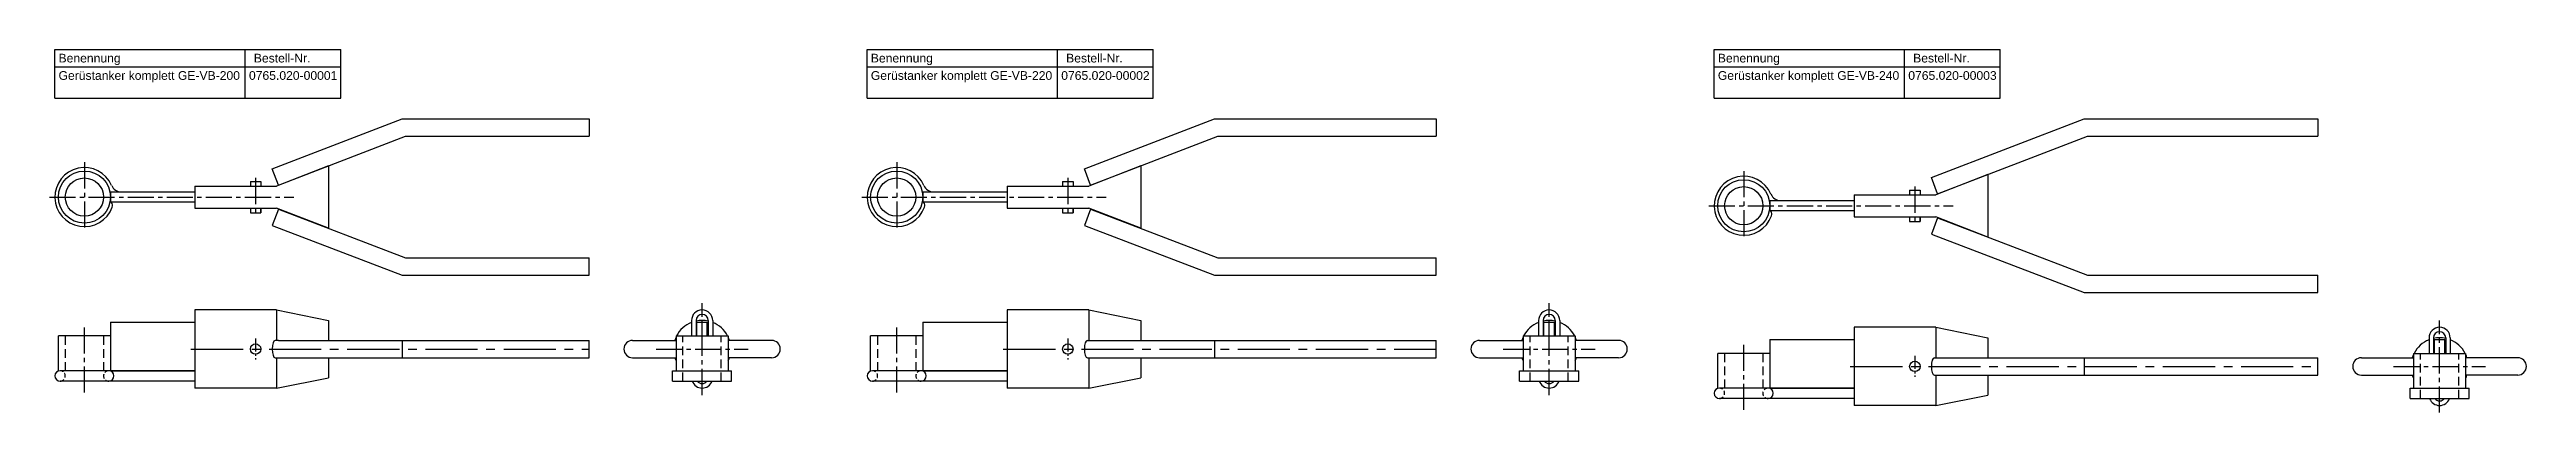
# Model space of a CAD drawing. Header units: millimetres. Extents: x 2369 to 7484, y 242 to 485.
# Drawn here: x 2369 to 3794, y 276 to 485 of the extents above; entities that cross this region are included whole.
import ezdxf

# ---------------------------------------------------------------- set-up
doc = ezdxf.new("R2010")
doc.units = ezdxf.units.MM
doc.header["$LTSCALE"] = 20
doc.linetypes.add('MITTE2', pattern=[1.125, 0.75, -0.125, 0.125, -0.125])
doc.linetypes.add('VERDECKT2', pattern=[0.1875, 0.125, -0.0625])
doc.layers.add('HALFEN', color=2, linetype='Continuous')
doc.styles.add('ARIAL50', font='ARIAL.TTF', dxfattribs={"height": 5})

msp = doc.modelspace()

# ---------------------------------------------------------------- texts
at = {"layer": 'HALFEN', "style": 'ARIAL50'}
for s, p in [('Gerüstanker komplett GE-VB-200', (2373.7, 467.6)), ('Benennung', (2373.7, 477.6)), ('0765.020-00001', (2483.3, 467.6)), ('Bestell-Nr.', (2486.1, 477.6)), ('Gerüstanker komplett GE-VB-220', (2841.2, 467.6)), ('Benennung', (2841.2, 477.6)), ('0765.020-00002', (2950.8, 467.6)), ('Bestell-Nr.', (2953.6, 477.6)), ('Gerüstanker komplett GE-VB-240', (3328.7, 467.6)), ('Benennung', (3328.7, 477.6)), ('0765.020-00003', (3438.3, 467.6)), ('Bestell-Nr.', (3441.1, 477.6))]:
    msp.add_text(s, height=5, dxfattribs=at).set_placement(p)

# ---------------------------------------------------------------- linework, layer by layer
at = {"layer": 'HALFEN'}
for p, q in [((2371.6, 485.1), (2536.2, 485.1)), ((2371.6, 457.1), (2371.6, 485.1)), ((2481.1, 457.1), (2481.1, 485.1)), ((2536.2, 457.1), (2536.2, 485.1)), ((2839.1, 485.1), (3003.7, 485.1)), ((2839.1, 457.1), (2839.1, 485.1)), ((2948.6, 457.1), (2948.6, 485.1)), ((3003.7, 457.1), (3003.7, 485.1)), ((3326.6, 485.1), (3491.2, 485.1)), ((3326.6, 457.1), (3326.6, 485.1)), ((3436.1, 457.1), (3436.1, 485.1)), ((3491.2, 457.1), (3491.2, 485.1)), ((2371.6, 475.1), (2536.2, 475.1)), ((2839.1, 475.1), (3003.7, 475.1)), ((3326.6, 475.1), (3491.2, 475.1)), ((2371.6, 457.1), (2536.2, 457.1)), ((2839.1, 457.1), (3003.7, 457.1)), ((3326.6, 457.1), (3491.2, 457.1)), ((2496.6, 416.3), (2571.5, 445.1)), ((2571.5, 445.1), (2679.1, 445.1)), ((2679.1, 445.1), (2679.1, 435.1)), ((2964.1, 416.3), (3039, 445.1)), ((3039, 445.1), (3166.6, 445.1)), ((3166.6, 445.1), (3166.6, 435.1)), ((3451.6, 411.3), (3539.6, 445.1)), ((3539.6, 445.1), (3674.1, 445.1)), ((3674.1, 445.1), (3674.1, 435.1)), ((2500.2, 407), (2573.4, 435.1)), ((2573.4, 435.1), (2679.1, 435.1)), ((2967.7, 407), (3040.9, 435.1)), ((3040.9, 435.1), (3166.6, 435.1)), ((3455.2, 402), (3541.4, 435.1)), ((3541.4, 435.1), (3674.1, 435.1)), ((2500.2, 407), (2496.6, 416.3)), ((2529.1, 418.1), (2499.1, 406.3)), ((2529.1, 418.1), (2529.1, 382.1)), ((2967.7, 407), (2964.1, 416.3)), ((2996.6, 418.1), (2966.6, 406.3)), ((2996.6, 418.1), (2996.6, 382.1)), ((2452.1, 406.3), (2499.1, 406.3)), ((2452.1, 406.3), (2452.1, 393.8)), ((2484.1, 409.1), (2484.1, 406.3)), ((2484.1, 409.1), (2490.1, 409.1)), ((2490.1, 409.1), (2490.1, 406.3)), ((2919.6, 406.3), (2966.6, 406.3)), ((2919.6, 406.3), (2919.6, 393.8)), ((2951.6, 409.1), (2951.6, 406.3)), ((2951.6, 409.1), (2957.6, 409.1)), ((2957.6, 409.1), (2957.6, 406.3)), ((3407.1, 401.3), (3454.1, 401.3)), ((3407.1, 401.3), (3407.1, 388.8)), ((3439.1, 404.1), (3439.1, 401.3)), ((3439.1, 404.1), (3445.1, 404.1)), ((3445.1, 404.1), (3445.1, 401.3)), ((3455.2, 402), (3451.6, 411.3)), ((3484.1, 413.1), (3454.1, 401.3)), ((3484.1, 413.1), (3484.1, 377.1)), ((2452.1, 393.8), (2499.1, 393.8)), ((2484.1, 393.8), (2484.1, 391.1)), ((2484.1, 391.1), (2490.1, 391.1)), ((2490.1, 391.1), (2490.1, 393.8)), ((2490.1, 393.8), (2490.1, 391.1)), ((2500.2, 393.2), (2496.6, 383.8)), ((2529.1, 382.1), (2499.1, 393.8)), ((2500.2, 393.2), (2573.4, 365.1)), ((2919.6, 393.8), (2966.6, 393.8)), ((2951.6, 393.8), (2951.6, 391.1)), ((2951.6, 391.1), (2957.6, 391.1)), ((2957.6, 391.1), (2957.6, 393.8)), ((2957.6, 393.8), (2957.6, 391.1)), ((2967.7, 393.2), (2964.1, 383.8)), ((2996.6, 382.1), (2966.6, 393.8)), ((2967.7, 393.2), (3040.9, 365.1)), ((3407.1, 388.8), (3454.1, 388.8)), ((3439.1, 388.8), (3439.1, 386.1)), ((3439.1, 386.1), (3445.1, 386.1)), ((3445.1, 386.1), (3445.1, 388.8)), ((3445.1, 388.8), (3445.1, 386.1)), ((3455.2, 388.2), (3451.6, 378.8)), ((3484.1, 377.1), (3454.1, 388.8)), ((3455.2, 388.2), (3541.4, 355.1)), ((2496.6, 383.8), (2571.5, 355.1)), ((2964.1, 383.8), (3039, 355.1)), ((3451.6, 378.8), (3539.6, 345.1)), ((2573.4, 365.1), (2679.1, 365.1)), ((2679.1, 355.1), (2679.1, 365.1)), ((3040.9, 365.1), (3166.6, 365.1)), ((3166.6, 355.1), (3166.6, 365.1)), ((2571.5, 355.1), (2679.1, 355.1)), ((3039, 355.1), (3166.6, 355.1)), ((3539.6, 345.1), (3674.1, 345.1)), ((3541.4, 355.1), (3674.1, 355.1)), ((3674.1, 345.1), (3674.1, 355.1)), ((2403.6, 328.1), (2452.1, 328.1)), ((2403.6, 328.1), (2403.6, 300.1)), ((2499.1, 335.1), (2452.1, 335.1)), ((2452.1, 335.1), (2452.1, 290.1)), ((2499.1, 335.1), (2529.1, 329.1)), ((2499.1, 335.1), (2499.1, 317.6)), ((2529.1, 329.1), (2529.1, 317.6)), ((2738, 329), (2738, 320.1)), ((2740.6, 329), (2740.6, 320.1)), ((2741.1, 328.1), (2747.1, 328.1)), ((2741.1, 320.1), (2741.1, 328.1)), ((2744.1, 312.6), (2744.1, 329.1)), ((2747.1, 320.1), (2747.1, 328.1)), ((2747.6, 329), (2747.6, 320.1)), ((2750.2, 329), (2750.2, 320.1)), ((2871.1, 328.1), (2919.6, 328.1)), ((2871.1, 328.1), (2871.1, 300.1)), ((2871.1, 328.1), (2919.6, 328.1)), ((2871.1, 328.1), (2871.1, 300.1)), ((2966.6, 335.1), (2919.6, 335.1)), ((2919.6, 335.1), (2919.6, 290.1)), ((2966.6, 335.1), (2996.6, 329.1)), ((2966.6, 335.1), (2966.6, 317.6)), ((2996.6, 329.1), (2996.6, 317.6)), ((3225.5, 329), (3225.5, 320.1)), ((3228.1, 329), (3228.1, 320.1)), ((3228.6, 328.1), (3234.6, 328.1)), ((3228.6, 320.1), (3228.6, 328.1)), ((3231.6, 312.6), (3231.6, 329.1)), ((3234.6, 320.1), (3234.6, 328.1)), ((3235.1, 329), (3235.1, 320.1)), ((3237.7, 329), (3237.7, 320.1)), ((2403.6, 320.1), (2373.6, 320.1)), ((2373.6, 300.1), (2373.6, 320.1)), ((2500.2, 317.6), (2498.4, 317.6)), ((2500.2, 317.6), (2679.1, 317.6)), ((2571.5, 317.6), (2571.5, 307.6)), ((2679.1, 307.6), (2679.1, 317.6)), ((2704.1, 317.6), (2729.1, 317.6)), ((2729.1, 320.1), (2759.1, 320.1)), ((2729.1, 320.1), (2729.1, 300.1)), ((2759.1, 320.1), (2759.1, 300.1)), ((2784.1, 317.6), (2759.1, 317.6)), ((2871.1, 320.1), (2841.1, 320.1)), ((2841.1, 300.1), (2841.1, 320.1)), ((2871.1, 320.1), (2841.1, 320.1)), ((2841.1, 300.1), (2841.1, 320.1)), ((2965.9, 317.6), (3166.6, 317.6)), ((3039, 317.6), (3039, 307.6)), ((3166.6, 307.6), (3166.6, 317.6)), ((3191.6, 317.6), (3216.6, 317.6)), ((3216.6, 320.1), (3246.6, 320.1)), ((3216.6, 320.1), (3216.6, 300.1)), ((3246.6, 320.1), (3246.6, 300.1)), ((3271.6, 317.6), (3246.6, 317.6)), ((3358.6, 318.1), (3407.1, 318.1)), ((3358.6, 318.1), (3358.6, 290.1)), ((3454.1, 325.1), (3407.1, 325.1)), ((3407.1, 325.1), (3407.1, 280.1)), ((3454.1, 325.1), (3484.1, 319.1)), ((3454.1, 325.1), (3454.1, 307.6)), ((3484.1, 319.1), (3484.1, 307.6)), ((3738, 319), (3738, 310.1)), ((3740.6, 319), (3740.6, 310.1)), ((3741.1, 318.1), (3747.1, 318.1)), ((3741.1, 310.1), (3741.1, 318.1)), ((3747.1, 310.1), (3747.1, 318.1)), ((3747.6, 319), (3747.6, 310.1)), ((3750.2, 319), (3750.2, 310.1)), ((2452.1, 300.1), (2374.6, 300.1)), ((2403.6, 300.1), (2452.1, 300.1)), ((2498.4, 307.6), (2679.1, 307.6)), ((2499.1, 307.6), (2499.1, 290.1)), ((2499.1, 306.6), (2499.1, 290.1)), ((2529.1, 307.6), (2529.1, 296.1)), ((2704.1, 307.6), (2729.1, 307.6)), ((2727.1, 294.1), (2727.1, 300.1)), ((2727.1, 300.1), (2761.1, 300.1)), ((2784.1, 307.6), (2759.1, 307.6)), ((2761.1, 294.1), (2761.1, 300.1)), ((2919.6, 300.1), (2842.1, 300.1)), ((2919.6, 300.1), (2842.1, 300.1)), ((2871.1, 300.1), (2919.6, 300.1)), ((2871.1, 300.1), (2919.6, 300.1)), ((2965.9, 307.6), (3166.6, 307.6)), ((2966.6, 307.6), (2966.6, 290.1)), ((2966.6, 306.6), (2966.6, 290.1)), ((2996.6, 307.6), (2996.6, 296.1)), ((3191.6, 307.6), (3216.6, 307.6)), ((3214.6, 294.1), (3214.6, 300.1)), ((3214.6, 300.1), (3248.6, 300.1)), ((3271.6, 307.6), (3246.6, 307.6)), ((3248.6, 294.1), (3248.6, 300.1)), ((3358.6, 310.1), (3328.6, 310.1)), ((3328.6, 290.1), (3328.6, 310.1)), ((3453.4, 307.6), (3674.1, 307.6)), ((3539.6, 307.6), (3539.6, 297.6)), ((3674.1, 297.6), (3674.1, 307.6)), ((3699.1, 307.6), (3729.1, 307.6)), ((3729.1, 310.1), (3759.1, 310.1)), ((3729.1, 310.1), (3729.1, 290.1)), ((3759.1, 310.1), (3759.1, 290.1)), ((3789.1, 307.6), (3759.1, 307.6)), ((2452.1, 294.1), (2374.6, 294.1)), ((2499.1, 290.1), (2452.1, 290.1)), ((2499.1, 290.1), (2529.1, 296.1)), ((2727.1, 294.1), (2761.1, 294.1)), ((2919.6, 294.1), (2842.1, 294.1)), ((2919.6, 294.1), (2842.1, 294.1)), ((2966.6, 290.1), (2919.6, 290.1)), ((2966.6, 290.1), (2996.6, 296.1)), ((3214.6, 294.1), (3248.6, 294.1)), ((3407.1, 290.1), (3329.6, 290.1)), ((3358.6, 290.1), (3407.1, 290.1)), ((3453.4, 297.6), (3674.1, 297.6)), ((3454.1, 297.6), (3454.1, 280.1)), ((3454.1, 296.6), (3454.1, 280.1)), ((3454.1, 280.1), (3484.1, 286.1)), ((3484.1, 297.6), (3484.1, 286.1)), ((3699.1, 297.6), (3729.1, 297.6)), ((3727.1, 284.1), (3727.1, 290.1)), ((3727.1, 290.1), (3761.1, 290.1)), ((3789.1, 297.6), (3759.1, 297.6)), ((3761.1, 284.1), (3761.1, 290.1)), ((3407.1, 284.1), (3329.6, 284.1)), ((3454.1, 280.1), (3407.1, 280.1)), ((3727.1, 284.1), (3761.1, 284.1))]:
    msp.add_line(p, q, dxfattribs=at)
at = {"layer": 'HALFEN', "color": 1, "linetype": 'MITTE2'}
for p, q in [((2388.6, 420.1), (2388.6, 380.1)), ((2856.1, 420.1), (2856.1, 380.1)), ((3343.6, 415.1), (3343.6, 375.1)), ((2368.5, 400.1), (2509.2, 400.1)), ((2487.1, 411.1), (2487.1, 389.1)), ((2836, 400.1), (2976.7, 400.1)), ((2954.6, 411.1), (2954.6, 389.1)), ((3442.1, 406.1), (3442.1, 384.1)), ((3323.5, 395.1), (3464.2, 395.1)), ((2744.1, 286.1), (2744.1, 339.1)), ((3231.6, 286.1), (3231.6, 339.1)), ((3744.1, 276.1), (3744.1, 329.1)), ((2388.6, 287.5), (2388.6, 326.1)), ((2856.1, 287.5), (2856.1, 326.1)), ((2856.1, 287.5), (2856.1, 326.1)), ((3343.6, 277.5), (3343.6, 316.1)), ((2717.6, 312.6), (2770.6, 312.6)), ((3205.1, 312.6), (3258.1, 312.6)), ((3717.6, 302.6), (3770.6, 302.6))]:
    msp.add_line(p, q, dxfattribs=at)
at = {"layer": 'HALFEN', "color": 1, "linetype": 'VERDECKT2', "ltscale": 2}
for p, q in [((2377.6, 320.1), (2377.6, 300.1)), ((2399.6, 320.1), (2399.6, 300.1)), ((2733.1, 294.1), (2733.1, 320.1)), ((2755.1, 294.1), (2755.1, 320.1)), ((2845.1, 320.1), (2845.1, 300.1)), ((2845.1, 320.1), (2845.1, 300.1)), ((2867.1, 320.1), (2867.1, 300.1)), ((2867.1, 320.1), (2867.1, 300.1)), ((3220.6, 294.1), (3220.6, 320.1)), ((3242.6, 294.1), (3242.6, 320.1)), ((3332.6, 310.1), (3332.6, 290.1)), ((3354.6, 310.1), (3354.6, 290.1)), ((3733.1, 284.1), (3733.1, 310.1)), ((3755.1, 284.1), (3755.1, 310.1))]:
    msp.add_line(p, q, dxfattribs=at)
at = {"layer": 'HALFEN', "color": 1, "linetype": 'MITTE2', "ltscale": 0.5}
for p, q in [((2487.1, 318.6), (2487.1, 306.6)), ((2954.6, 318.6), (2954.6, 306.6)), ((3442.1, 308.6), (3442.1, 296.6))]:
    msp.add_line(p, q, dxfattribs=at)
at = {"layer": 'HALFEN', "color": 1, "linetype": 'MITTE2', "ltscale": 2}
for p, q in [((2449.9, 312.6), (2679.1, 312.6)), ((2917.4, 312.6), (3166.6, 312.6)), ((3404.9, 302.6), (3674.1, 302.6))]:
    msp.add_line(p, q, dxfattribs=at)
at = {"layer": 'HALFEN'}
for points in [[(2452.1, 397.1), (2403.8, 397.1), (2403.8, 403.1), (2452.1, 403.1)], [(2919.6, 397.1), (2871.3, 397.1), (2871.3, 403.1), (2919.6, 403.1)], [(3407.1, 392.1), (3358.8, 392.1), (3358.8, 398.1), (3407.1, 398.1)]]:
    msp.add_lwpolyline(points, dxfattribs=at)
for centre, radius in [((2388.6, 400.1), 15), ((2856.1, 400.1), 15), ((2388.6, 400.1), 11), ((2856.1, 400.1), 11), ((3343.6, 395.1), 15), ((3343.6, 395.1), 11), ((2487.1, 312.6), 3), ((2954.6, 312.6), 3), ((2954.6, 312.6), 3), ((3442.1, 302.6), 3)]:
    msp.add_circle(centre, radius, dxfattribs=at)
for centre, radius, start, end in [((2388.6, 400.1), 17, 23.0357, 340.1276), ((2856.1, 400.1), 17, 23.0357, 340.1276), ((2409.8, 409.1), 6, 203.0357, 270), ((2877.3, 409.1), 6, 203.0357, 270), ((3343.6, 395.1), 17, 23.0357, 340.1276), ((3364.8, 404.1), 6, 203.0357, 270), ((2401.8, 395.3), 3, 340.1276, 35.8967), ((2869.3, 395.3), 3, 340.1276, 35.8967), ((3356.8, 390.3), 3, 340.1276, 35.8967), ((2744.1, 329), 6.1, 0, 180), ((2744.1, 329), 3.5, 0, 180), ((3231.6, 329), 6.1, 0, 180), ((3231.6, 329), 3.5, 0, 180), ((2704.1, 312.6), 5, 90, 270), ((2784.1, 312.6), 5, 270, 90), ((3191.6, 312.6), 5, 90, 270), ((3271.6, 312.6), 5, 270, 90), ((3744.1, 319), 6.1, 0, 180), ((3744.1, 319), 3.5, 0, 180), ((2374.6, 297.1), 3, 90, 270), ((2402.6, 297.1), 3, 270, 90), ((2842.1, 297.1), 3, 90, 270), ((2842.1, 297.1), 3, 90, 270), ((2870.1, 297.1), 3, 270, 90), ((2870.1, 297.1), 3, 270, 90), ((3699.1, 302.6), 5, 90, 270), ((3789.1, 302.6), 5, 270, 90), ((2744.1, 296.2), 6.1, 200.1368, 339.8632), ((2744.1, 296.2), 3.5, 216.8699, 323.1301), ((3231.6, 296.2), 6.1, 200.1368, 339.8632), ((3231.6, 296.2), 3.5, 216.8699, 323.1301), ((3329.6, 287.1), 3, 90, 270), ((3357.6, 287.1), 3, 270, 90), ((3744.1, 286.2), 6.1, 200.1368, 339.8632), ((3744.1, 286.2), 3.5, 216.8699, 323.1301)]:
    msp.add_arc(centre, radius, start, end, dxfattribs=at)
at = {"layer": 'HALFEN', "color": 2}
for centre, start, end in [((2744.1, 312.6), 111.6969, 152.9643), ((2744.1, 312.6), 77.7533, 102.2467), ((2744.1, 312.6), 27.0357, 68.3031), ((3231.6, 312.6), 111.6969, 152.9643), ((3231.6, 312.6), 77.7533, 102.2467), ((3231.6, 312.6), 27.0357, 68.3031), ((2744.1, 312.6), 155.38, 162.3603), ((2744.1, 312.6), 17.6397, 24.62), ((3231.6, 312.6), 155.38, 162.3603), ((3231.6, 312.6), 17.6397, 24.62), ((3744.1, 302.6), 111.6969, 152.9643), ((3744.1, 302.6), 77.7533, 102.2467), ((3744.1, 302.6), 27.0357, 68.3031), ((2744.1, 312.6), 197.6397, 204.62), ((2744.1, 312.6), 335.38, 342.3603), ((3231.6, 312.6), 197.6397, 204.62), ((3231.6, 312.6), 335.38, 342.3603), ((3744.1, 302.6), 155.38, 162.3603), ((3744.1, 302.6), 17.6397, 24.62), ((3744.1, 302.6), 197.6397, 204.62), ((3744.1, 302.6), 335.38, 342.3603)]:
    msp.add_arc(centre, 16.5, start, end, dxfattribs=at)
at = {"layer": 'HALFEN', "color": 1, "linetype": 'VERDECKT2'}
for centre, start, end in [((2374.6, 297.1), 270, 90), ((2402.6, 297.1), 90, 270), ((2842.1, 297.1), 270, 90), ((2842.1, 297.1), 270, 90), ((2870.1, 297.1), 90, 270), ((2870.1, 297.1), 90, 270), ((3329.6, 287.1), 270, 90), ((3357.6, 287.1), 90, 270)]:
    msp.add_arc(centre, 3, start, end, dxfattribs=at)
at = {"layer": 'HALFEN'}
for centre in [(2498.4, 312.6), (2965.9, 312.6), (3453.4, 302.6)]:
    msp.add_ellipse(centre, major_axis=(0, -5), ratio=0.358368, start_param=3.141593, end_param=6.283185, dxfattribs=at)

msp.set_redraw_order([(e.dxf.handle, doc.entitydb.next_handle()) for e in msp.query("TEXT MTEXT ATTDEF DIMENSION ARC_DIMENSION")])  # texts and dimensions are drawn at this point

doc.saveas('drawing.dxf')
